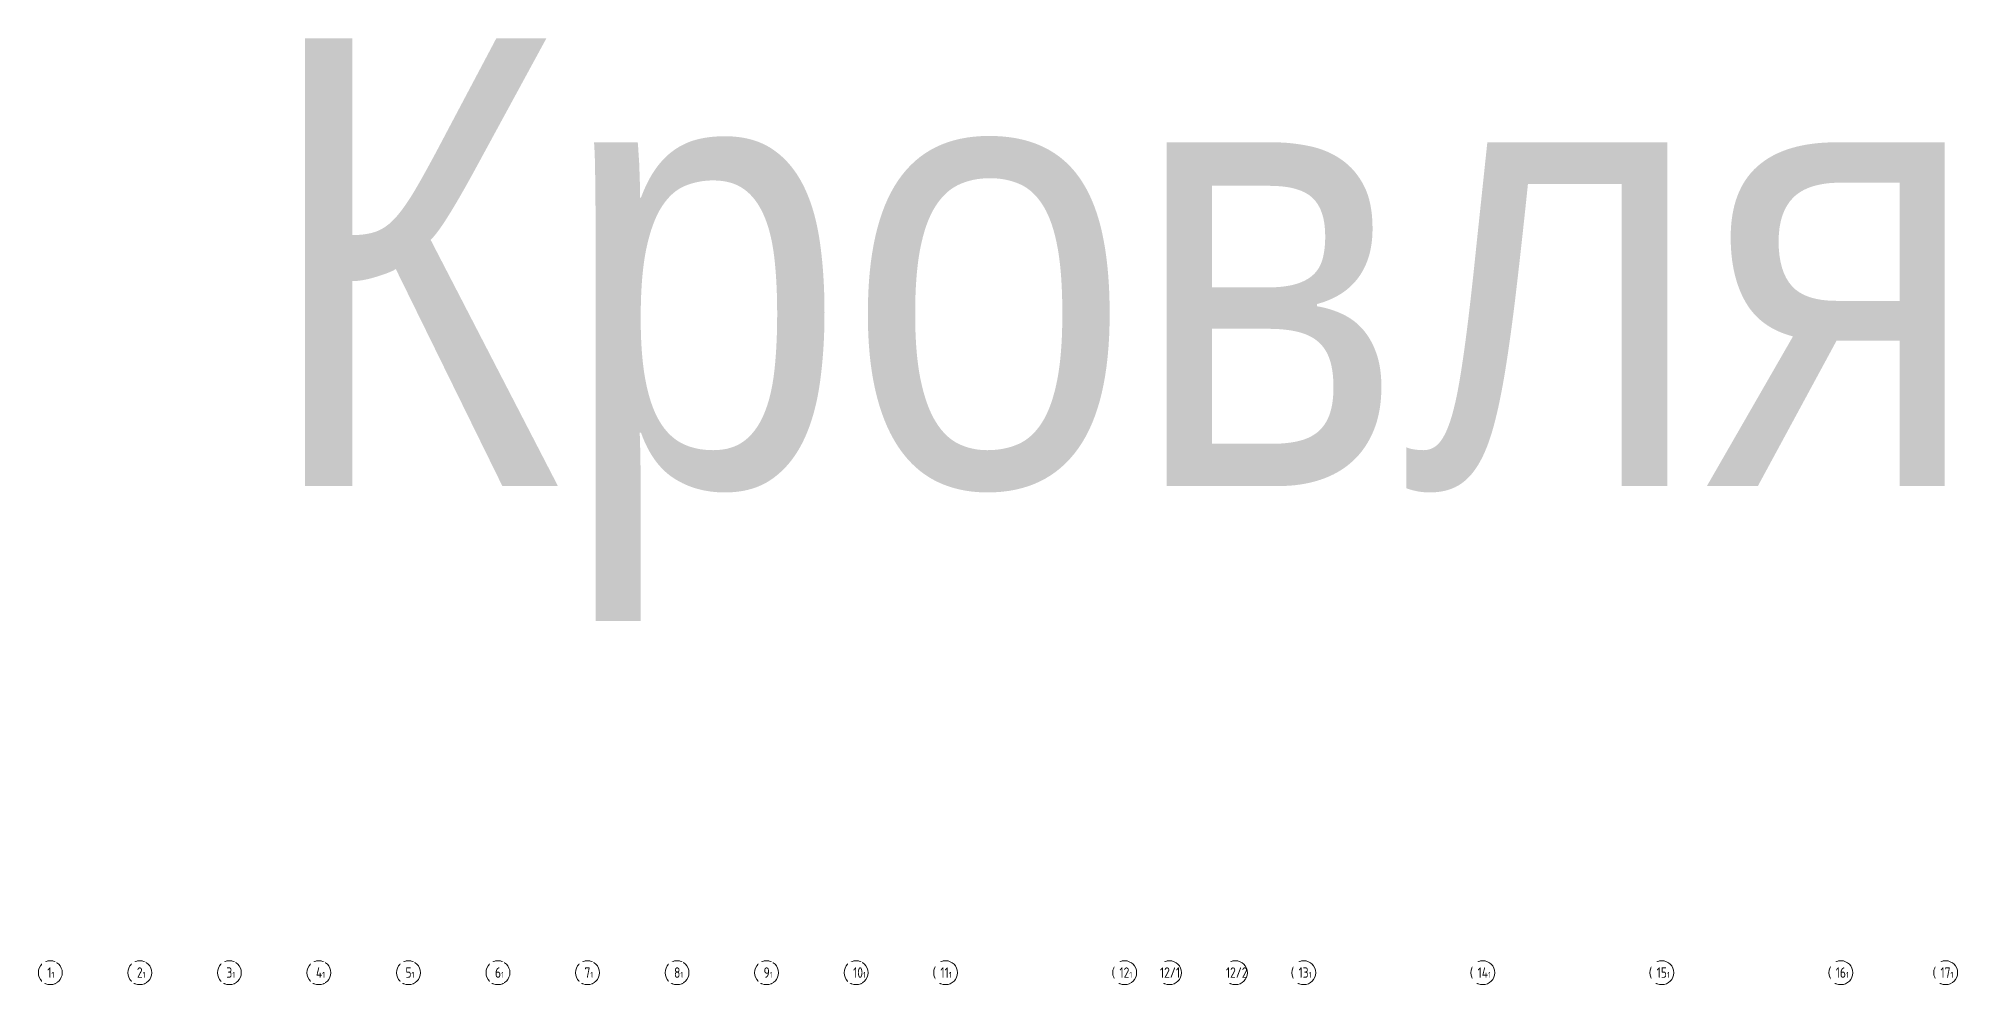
# Model space of a CAD drawing. Header units: millimetres. Extents: x -8689834 to 10643805, y -311321 to 349140.
# Drawn here: x 1684595 to 1748905, y 317437 to 349140 of the extents above; entities that cross this region are included whole.
import ezdxf

# ---------------------------------------------------------------- set-up
doc = ezdxf.new("R2010")
doc.units = ezdxf.units.MM
doc.header["$MEASUREMENT"] = 0
doc.layers.get('0').update_dxf_attribs({"color": 250, "lineweight": 9})
doc.layers.add('АР_Оси', color=195, linetype='Continuous', lineweight=9)
doc.styles.add('Arial', font='ARIALN.TTF')
doc.styles.add('ГОСТ 2.304', font='isocpeur.ttf', dxfattribs={"width": 0.7})

msp = doc.modelspace()

# ---------------------------------------------------------------- texts
at = {"color": 7, "style": 'Arial'}
msp.add_text('Кровля', height=15000, dxfattribs=at).set_placement((1692112.3, 334140.4))

# ---------------------------------------------------------------- linework, layer by layer
at = {"layer": 'АР_Оси', "color": 18, "ltscale": 0.5, "true_color": 0x000000}
for centre in [(1684995.4, 317837.4), (1687995.4, 317837.4), (1690995.4, 317837.4), (1693995.4, 317837.4), (1696995.4, 317837.4), (1699995.4, 317837.4), (1702995.4, 317837.4), (1705995.4, 317837.4), (1708995.4, 317837.4), (1711995.4, 317837.4), (1714995.4, 317837.4), (1720995.4, 317837.4), (1722495.4, 317837.4), (1724705.4, 317837.4), (1726995.4, 317837.4), (1732995.4, 317837.4), (1738995.4, 317837.4), (1744995.4, 317837.4), (1748505.4, 317837.4)]:
    msp.add_circle(centre, 400, dxfattribs=at)

msp.set_redraw_order([(e.dxf.handle, doc.entitydb.next_handle()) for e in msp.query("TEXT MTEXT ATTDEF DIMENSION ARC_DIMENSION")])  # texts and dimensions are drawn at this point

# ---------------------------------------------------------------- next in the draw order: texts
at = {"layer": 'АР_Оси', "color": 18, "true_color": 0x000000, "char_height": 350, "width": 123.867, "attachment_point": 1, "line_spacing_factor": 1.149209, "style": 'ГОСТ 2.304', "bg_fill": 2}
for s, insert in [('{\\W0.8;1\\H0.57143x;1}', (1684895.5, 318015.1)), ('{\\W0.8;2\\H0.57143x;1}', (1687895.5, 318015.1)), ('{\\W0.8;3\\H0.57143x;1}', (1690895.5, 318015.1)), ('{\\W0.8;4\\H0.57143x;1}', (1693895.5, 318015.1)), ('{\\W0.8;5\\H0.57143x;1}', (1696895.5, 318015.1)), ('{\\W0.8;6\\H0.57143x;1}', (1699895.5, 318015.1)), ('{\\W0.8;7\\H0.57143x;1}', (1702895.5, 318015.1)), ('{\\W0.8;8\\H0.57143x;1}', (1705895.5, 318015.1)), ('{\\W0.8;9\\H0.57143x;1}', (1708895.5, 318015.1)), ('{\\W0.8;10\\H0.57143x;1}', (1711895.5, 318015.1)), ('{\\W0.8;11\\H0.57143x;1}', (1714821.3, 318015.1)), ('{\\W0.8;12\\H0.57143x;1}', (1720821.3, 318015.1)), ('{\\W0.8;12/1}', (1722177.7, 318015.1)), ('{\\W0.8;12/2}', (1724387.7, 318015.1)), ('{\\W0.8;15\\H0.57143x;1}', (1738821.3, 318015.1)), ('{\\W0.8;16\\H0.57143x;1}', (1744821.3, 318015.1)), ('{\\W0.8;17\\H0.57143x;1}', (1748331.3, 318015.1))]:
    msp.add_mtext(s, dxfattribs=dict(at, insert=insert))
at = {"layer": 'АР_Оси', "color": 18, "ltscale": 0.5, "true_color": 0x000000, "char_height": 350, "width": 123.867, "attachment_point": 1, "line_spacing_factor": 1.149209, "style": 'ГОСТ 2.304', "bg_fill": 2}
for s, insert in [('{\\W0.8;13\\H0.57143x;1}', (1726821.3, 318015.1)), ('{\\W0.8;14\\H0.57143x;1}', (1732821.3, 318015.1))]:
    msp.add_mtext(s, dxfattribs=dict(at, insert=insert))

doc.saveas('drawing.dxf')
